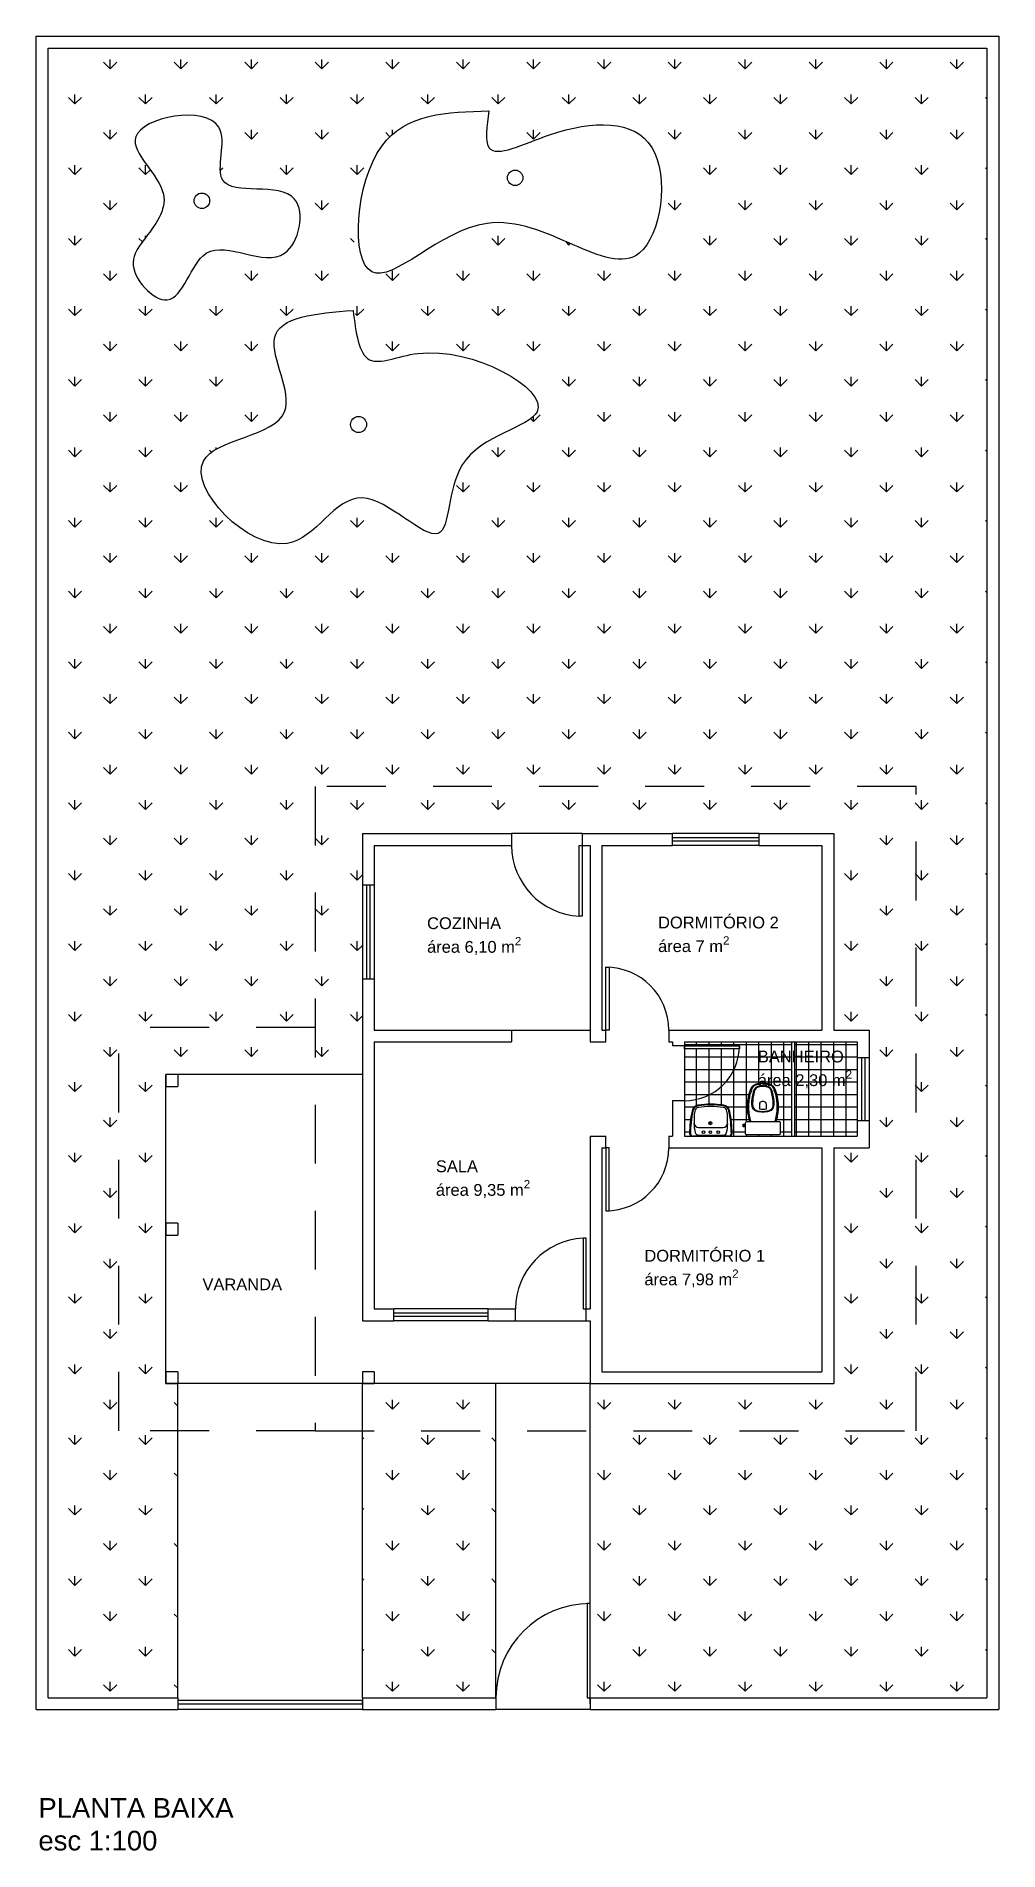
# Model space of a CAD drawing. Header units: millimetres. Extents: x 3234 to 3393, y 1223 to 1316.
# Drawn here: x 3233.75 to 3246, y 1266.88 to 1289.98 of the extents above; entities that cross this region are included whole.
import ezdxf

# ---------------------------------------------------------------- set-up
doc = ezdxf.new("R2010")
doc.units = ezdxf.units.MM
doc.linetypes.add('HIDDEN2', pattern=[4.7625, 3.175, -1.5875])
doc.linetypes.add('JIS_02_0.7', pattern=[1.35, 0.75, -0.6])
for name, color, linetype in [('COTAS E TEXTOS', 251, 'Continuous'), ('ESQUADRIAS', 3, 'Continuous'), ('HACHURAS', 8, 'Continuous'), ('MOBILIARIO', 1, 'Continuous'), ('PAREDES', 4, 'Continuous'), ('PISO', 2, 'Continuous'), ('PROJEÇÕES', 8, 'HIDDEN2'), ('VEGETAÇÃO', 90, 'Continuous')]:
    doc.layers.add(name, color=color, linetype=linetype)
doc.styles.add('1 100 ANOTACOES', font='arial.ttf', dxfattribs={"height": 0.2})
doc.styles.add('1 100 TITULOS', font='arial.ttf', dxfattribs={"height": 0.3})

msp = doc.modelspace()

# ---------------------------------------------------------------- texts
at = {"layer": 'COTAS E TEXTOS', "attachment_point": 1}
for s, width, gutter_width, heights, insert, char_height, style in [('\\A1;COZINHA\\Párea 6,10 m{\\H0.7x;\\S2^ ;}', 1.90863, 0.75, [0.553], (3238.721, 1278.763), 0.15, '1 100 ANOTACOES'), ('\\A1;DORMITÓRIO 2\\Párea 7 m{\\H0.7x;\\S2^ ;}', 1.90863, 0.75, [0], (3241.661, 1278.772), 0.15, '1 100 ANOTACOES'), ('\\A1;BANHEIRO\\Párea 2,30 m{\\H0.7x;\\S2^ ;}', 1.90863, 0.75, [0], (3242.931, 1277.066), 0.15, '1 100 ANOTACOES'), ('\\A1;SALA\\Párea 9,35 m{\\H0.7x;\\S2^ ;}', 1.90863, 0.75, [0], (3238.833, 1275.669), 0.15, '1 100 ANOTACOES'), ('\\A1;DORMITÓRIO 1\\Párea 7,98 m{\\H0.7x;\\S2^ ;}', 1.90863, 0.75, [0], (3241.487, 1274.53), 0.15, '1 100 ANOTACOES'), ('VARANDA', 1.90863, 0.75, [0], (3235.862, 1274.166), 0.15, '1 100 ANOTACOES'), ('PLANTA BAIXA\\Pesc 1:100', 6.11962, 1.25, [0], (3233.774, 1267.552), 0.25, '1 100 TITULOS')]:
    msp.add_mtext_dynamic_manual_height_columns(s, width=width, gutter_width=gutter_width, heights=heights, dxfattribs=dict(at, insert=insert, char_height=char_height, style=style))

# ---------------------------------------------------------------- blocks, each defined once
blk = doc.blocks.new('Pia_Planta')
blk.add_line((-25.2, 0), (25.2, 0))
for points in [[(-25.2, 0, 0.411609), (-29.7, -3.6, 0.050169), (-26.2, -34.9, 0.03482), (-25.7, -36.7, 0.269359), (-17.9, -43.1, 0.079469), (17.9, -43.1, 0.269359)], [(-25.2, 0, 0.391636), (-28.5, -3.3, 0.05065), (-25.1, -34.6, 0.046576), (-24.4, -36.8, 0.252091), (-17.7, -42, 0.080492), (17.7, -42, 0.252091), (24.4, -36.8, 0.046576), (25.1, -34.6, 0.05065), (28.5, -3.3, 0.391636), (25.2, 0, 0.022867)], [(17.9, -43.1, 0.269359), (25.7, -36.7, 0.03482), (26.2, -34.9, 0.050169), (29.7, -3.6, 0.411609), (25.2, 0)], [(-23.2, -17.7, -0.035069), (-21.4, -4.7, -0.343125), (-16.7, -0.8), (0.7, -0.8), (16.7, -0.8, -0.343125), (21.4, -4.7, -0.035069), (23.2, -17.7)]]:
    blk.add_lwpolyline(points, format="xyb")
blk.add_lwpolyline([(17.2, -40, 0.038545), (17.7, -39.9, 0.286674), (22.4, -34.6, 0.05967), (23.2, -17.7, 0.383108), (17.2, -12.1), (0.7, -12.1), (-17.2, -12.1, 0.383108), (-23.2, -17.7, 0.05967), (-22.4, -34.6, 0.286674), (-17.7, -39.9, 0.038545), (-17.2, -40, 0.062705)], format="xyb", close=True)
for centre, radius in [((-10.3, -5.5), 1.75), ((0.7, -18), 2.25), ((0.7, -5.5), 1.75), ((0.7, -18), 1.18), ((10.3, -5.5), 1.75)]:
    blk.add_circle(centre, radius)
blk = doc.blocks.new('VasoSanitario_planta')
for points in [[(-22.2, -10.9), (-22.2, -12), (-23.6, -12), (-23.6, -11.7), (-25.2, -11.7), (-25.2, -13.5), (-25.2, -15.3), (-23.6, -15.3), (-23.6, -15.1), (-22.2, -15.1), (-22.2, -16.9, 0.333509), (-21, -18.4, 0.059373), (-20.5, -18.5), (0, -18.5)], [(22.2, -10.9), (22.2, -3.2, 0.327853), (20.7, -1.5, 0.087637), (20.4, -1.5), (0, -1.5), (-20.4, -1.5, 0.087637), (-20.7, -1.5, 0.327853), (-22.2, -3.2), (-22.2, -10.9)], [(-16.7, -18.5, -0.003882), (-17.6, -22, 0.024258), (-19, -30, 0.02486), (-19.5, -35, 0.033324), (-19.4, -40, 0.02486), (-19.1, -44, 0.012268), (-18.4, -49, 0.015806), (-17.3, -54, 0.026699), (-15.7, -59, 0.021919), (-14.9, -61, 0.174675), (-10, -65.9, 0.045452), (-7, -66.8, 0.022856), (-5.7, -67.1, 0.041289), (-3, -67.5, 0.052091), (-2.3, -67.6, 0.04333), (0, -67.6, 0.04333), (2.3, -67.6, 0.052091), (3, -67.5, 0.041289), (5.7, -67.1, 0.022856), (7, -66.8, 0.045452), (10, -65.9, 0.174675), (14.9, -61, 0.021919), (15.7, -59, 0.026699), (17.3, -54, 0.015806), (18.4, -49, 0.012268), (19.1, -44, 0.02486), (19.4, -40, 0.033324), (19.5, -35, 0.02486), (19, -30, 0.024258), (17.6, -22, -0.003882), (16.7, -18.5)], [(15.5, -18.8, 0.003849), (16.5, -22.3, -0.027799), (18, -31.3, -0.018883), (18.3, -35.1, -0.033646), (18.2, -39.9, -0.016781), (18, -42.6, -0.015438), (17.2, -48.8, -0.023716), (15.4, -56.1, -0.013571), (14.6, -58.6, -0.02186), (13.9, -60.5, -0.173345), (9.5, -64.8, -0.045814), (6.7, -65.6, -0.024058), (5.5, -65.9, -0.042614), (2.9, -66.3, -0.066108), (2.3, -66.4, -0.047154), (0, -66.4, -0.047154), (-2.3, -66.4, -0.066108), (-2.9, -66.3, -0.042614), (-5.5, -65.9, -0.024058), (-6.7, -65.6, -0.045814), (-9.5, -64.8, -0.173345), (-13.9, -60.5, -0.02186), (-14.6, -58.6, -0.013571), (-15.4, -56.1, -0.023716), (-17.2, -48.8, -0.015438), (-18, -42.6, -0.016781), (-18.2, -39.9, -0.033646), (-18.3, -35.1, -0.018883), (-18, -31.3, -0.027799), (-16.5, -22.3, 0.003849), (-15.5, -18.8)], [(0, -18.5), (20.5, -18.5, 0.059373), (21, -18.4, 0.333509), (22.2, -16.9), (22.2, -15.1), (22.2, -12), (22.2, -10.9)]]:
    blk.add_lwpolyline(points, format="xyb")
for points in [[(-23.6, -12), (-23.6, -13.5), (-23.6, -15.1)], [(-22.2, -12), (-22.2, -15.1)]]:
    blk.add_lwpolyline(points)
for points in [[(0, -30.6, 0.041331), (-6.1, -31.1, 0.129345), (-10.4, -32.8, 0.234638), (-14, -40, 0.044666), (-13.2, -50.1, 0.031515), (-11.4, -58.1, 0.151063), (-9.5, -61.4, 0.148094), (-5.9, -63.4, 0.031073), (-4.5, -63.6, 0.035055), (0, -64.1, 0.035055), (4.5, -63.6, 0.031073), (5.9, -63.4, 0.148094), (9.5, -61.4, 0.151063), (11.4, -58.1, 0.031515), (13.2, -50.1, 0.044666), (14, -40, 0.234638), (10.4, -32.8, 0.129345), (6.1, -31.1, 0.041331)], [(0, -31.5, -0.041434), (5.9, -32, -0.129651), (9.8, -33.5, -0.234583), (13.2, -40.1, -0.044678), (12.3, -49.9, -0.031614), (10.6, -57.8, -0.152477), (8.9, -60.7, -0.148725), (5.6, -62.5, -0.031624), (4.3, -62.7, -0.035113), (0, -63.1, -0.035113), (-4.3, -62.7, -0.031624), (-5.6, -62.5, -0.148725), (-8.9, -60.7, -0.152477), (-10.6, -57.8, -0.031614), (-12.3, -49.9, -0.044678), (-13.2, -40.1, -0.234583), (-9.8, -33.5, -0.129651), (-5.9, -32, -0.041434)], [(-4, -40.6, 0.164444), (-3.2, -43, 0.245936), (0, -44.5, 0.245936), (3.2, -43, 0.164444), (4, -40.6), (4, -34.1, 0.108885), (-4, -34.1)]]:
    blk.add_lwpolyline(points, format="xyb", close=True)

# ---------------------------------------------------------------- hatches: boundary and pattern name
at = {"layer": 'HACHURAS'}
h = msp.add_hatch(dxfattribs=at)
h.set_pattern_fill('ANSI37', color=256, scale=0.05, angle=45)
h.paths.add_polyline_path([(3242.696, 1277.088), (3241.997, 1277.088), (3241.997, 1276.428, 0.397565)], flags=17)
h.paths.add_polyline_path([(3243.359, 1277.178), (3241.997, 1277.178), (3241.997, 1277.128), (3242.697, 1277.128), (3242.697, 1277.088), (3242.696, 1277.088, -0.397565), (3241.997, 1276.428), (3241.997, 1275.978), (3242.095, 1275.978, -0.35604), (3242.061, 1276.011, -0.049653), (3242.092, 1276.294, -0.040986), (3242.097, 1276.313, -0.273158), (3242.17, 1276.373, -0.078831), (3242.495, 1276.373, -0.273158), (3242.568, 1276.313, -0.040986), (3242.573, 1276.294, -0.049653), (3242.604, 1276.011, -0.35604), (3242.57, 1275.978), (3243.359, 1275.978)])
h.paths.add_polyline_path([(3243.053, 1276.649, -0.022856), (3243.065, 1276.646, -0.045452), (3243.095, 1276.636, -0.174675), (3243.145, 1276.588, -0.021919), (3243.152, 1276.568, -0.026699), (3243.168, 1276.518, -0.015806), (3243.179, 1276.468, -0.012268), (3243.186, 1276.418, -0.02486), (3243.189, 1276.378, -0.033324), (3243.19, 1276.328, -0.02486), (3243.186, 1276.278, -0.024258), (3243.172, 1276.198, 0.003882), (3243.162, 1276.163), (3243.2, 1276.163, -0.059373), (3243.205, 1276.162, -0.333509), (3243.217, 1276.147), (3243.217, 1276.128), (3243.217, 1276.097), (3243.217, 1276.087), (3243.217, 1276.01, -0.327853), (3243.202, 1275.993, -0.047508), (3243.201, 1275.993), (3242.995, 1275.993), (3242.79, 1275.993, -0.356625), (3242.773, 1276.01), (3242.773, 1276.087), (3242.773, 1276.097), (3242.759, 1276.097), (3242.759, 1276.095), (3242.743, 1276.095), (3242.743, 1276.113), (3242.743, 1276.131), (3242.759, 1276.131), (3242.759, 1276.128), (3242.773, 1276.128), (3242.773, 1276.146, -0.346139), (3242.786, 1276.162, -0.055701), (3242.79, 1276.163), (3242.828, 1276.163, 0.003882), (3242.819, 1276.198, -0.024258), (3242.805, 1276.278, -0.02486), (3242.801, 1276.328, -0.033324), (3242.801, 1276.378, -0.02486), (3242.804, 1276.418, -0.012268), (3242.811, 1276.468, -0.015806), (3242.823, 1276.518, -0.026699), (3242.838, 1276.568, -0.021919), (3242.846, 1276.588, -0.174675), (3242.895, 1276.636, -0.045452), (3242.925, 1276.646, -0.022856), (3242.938, 1276.649, -0.041289), (3242.965, 1276.653, -0.052091), (3242.973, 1276.653, -0.04333), (3242.995, 1276.654, -0.04333), (3243.018, 1276.653, -0.052091), (3243.026, 1276.653, -0.041289)], flags=16)
h.paths.add_polyline_path([(3243.041, 1276.614, -0.031073), (3243.054, 1276.612, -0.148094), (3243.091, 1276.592, -0.151063), (3243.109, 1276.559, -0.031515), (3243.127, 1276.479, -0.044007), (3243.136, 1276.379, -0.23897), (3243.099, 1276.305, -0.129345), (3243.056, 1276.288, -0.041331), (3242.995, 1276.284, -0.041331), (3242.935, 1276.288, -0.129345), (3242.892, 1276.305, -0.23897), (3242.855, 1276.379, -0.044007), (3242.864, 1276.479, -0.031515), (3242.882, 1276.559, -0.151063), (3242.9, 1276.592, -0.148094), (3242.937, 1276.612, -0.031073), (3242.95, 1276.614, -0.035055), (3242.995, 1276.618, -0.035055)], flags=0)
h.paths.add_polyline_path([(3243.039, 1276.605, -0.031624), (3243.052, 1276.603, -0.148725), (3243.085, 1276.585, -0.152477), (3243.101, 1276.556, -0.031614), (3243.119, 1276.477, -0.044037), (3243.127, 1276.381, -0.239041), (3243.093, 1276.313, -0.129651), (3243.054, 1276.297, -0.041434), (3242.995, 1276.293, -0.041434), (3242.937, 1276.297, -0.129651), (3242.897, 1276.313, -0.239041), (3242.864, 1276.381, -0.044037), (3242.872, 1276.477, -0.031614), (3242.89, 1276.556, -0.152477), (3242.906, 1276.585, -0.148725), (3242.939, 1276.603, -0.031624), (3242.952, 1276.605, -0.035113), (3242.995, 1276.609, -0.035113)], flags=0)
h.paths.add_polyline_path([(3243.027, 1276.408, -0.162278), (3243.035, 1276.384), (3243.035, 1276.319, -0.108885), (3242.955, 1276.319), (3242.955, 1276.384, -0.164444), (3242.963, 1276.408, -0.245936), (3242.995, 1276.423, -0.245936)], flags=0)
h.paths.add_polyline_path([(3244.197, 1276.978), (3244.197, 1277.178), (3243.399, 1277.178), (3243.399, 1275.978), (3244.197, 1275.978), (3244.197, 1276.178)])
at = {"layer": 'VEGETAÇÃO'}
h = msp.add_hatch(dxfattribs=at)
h.set_pattern_fill('GRASS', color=256, scale=0.025)
h.paths.add_polyline_path([(3245.847, 1289.828), (3233.897, 1289.828), (3233.897, 1268.828), (3235.547, 1268.828), (3235.547, 1272.828), (3235.397, 1272.828), (3235.397, 1272.978), (3235.397, 1276.761), (3235.547, 1276.761), (3237.897, 1276.761), (3237.897, 1277.978), (3237.897, 1279.178), (3237.897, 1279.828), (3239.797, 1279.828), (3240.697, 1279.828), (3241.847, 1279.828), (3242.947, 1279.828), (3243.897, 1279.828), (3243.897, 1277.328), (3244.347, 1277.328), (3244.347, 1276.978), (3244.347, 1276.178), (3244.347, 1275.828), (3243.897, 1275.828), (3243.897, 1272.828), (3240.797, 1272.828), (3240.797, 1268.828), (3245.847, 1268.828)])
edge = h.paths.add_edge_path(flags=16)
edge.add_spline(control_points=[(3237.78, 1286.489), (3237.564, 1286.749), (3236.31, 1286.258), (3237.403, 1284.931), (3235.073, 1284.822), (3237.006, 1282.869), (3237.761, 1284.625), (3239.068, 1283.134), (3238.926, 1284.847), (3240.91, 1285.11), (3238.992, 1286.263), (3237.839, 1285.622), (3237.915, 1286.327), (3237.78, 1286.489)], knot_values=[0, 0, 0, 0, 1.062488, 2.007025, 3.21719, 4.712526, 5.828538, 6.897786, 7.821393, 8.990702, 10.680682, 11.299757, 11.963022, 11.963022, 11.963022, 11.963022], degree=3, periodic=0)
edge = h.paths.add_edge_path(flags=16)
edge.add_spline(control_points=[(3239.509, 1289.028), (3239.442, 1289.47), (3237.614, 1288.749), (3237.756, 1286.216), (3239.588, 1288.329), (3241.554, 1286.345), (3241.901, 1288.916), (3240.539, 1288.934), (3239.364, 1288.279), (3239.53, 1288.885), (3239.509, 1289.028)], knot_values=[0, 0, 0, 0, 1.437329, 3.042357, 4.634941, 6.606977, 7.964076, 9.275017, 10.062547, 10.527776, 10.527776, 10.527776, 10.527776], degree=3, periodic=0)
h.paths.add_polyline_path([(3237.746, 1285.036, -1), (3237.951, 1285.036, -1)], flags=0)
h.paths.add_polyline_path([(3239.744, 1288.176, -1), (3239.941, 1288.176, -1)], flags=0)
edge = h.paths.add_edge_path(flags=16)
edge.add_spline(control_points=[(3235.108, 1287.376), (3235.247, 1287.564), (3235.603, 1288.011), (3234.476, 1288.846), (3236.416, 1289.193), (3235.819, 1287.804), (3237.289, 1288.27), (3236.973, 1286.785), (3235.811, 1287.656), (3235.553, 1286.268), (3234.851, 1287.02), (3235.043, 1287.288), (3235.108, 1287.376)], knot_values=[0, 0, 0, 0, 0.64682, 1.450579, 2.518464, 3.193965, 4.140642, 4.842331, 5.838225, 6.612998, 7.260852, 7.562331, 7.562331, 7.562331, 7.562331], degree=3, periodic=0)
h.paths.add_polyline_path([(3235.757, 1287.884, -1), (3235.954, 1287.884, -1)], flags=0)
h.paths.add_polyline_path([(3239.597, 1272.828), (3237.897, 1272.828), (3237.897, 1268.828), (3239.597, 1268.828)], flags=17)

# ---------------------------------------------------------------- linework, layer by layer
at = {"layer": 'ESQUADRIAS'}
for p, q in [((3242.947, 1279.773), (3241.847, 1279.773)), ((3240.657, 1278.778), (3240.657, 1279.678)), ((3240.657, 1279.678), (3240.697, 1279.678)), ((3240.697, 1279.678), (3240.697, 1278.778)), ((3242.947, 1279.733), (3241.847, 1279.733)), ((3237.952, 1279.178), (3237.952, 1277.978)), ((3237.992, 1279.178), (3237.992, 1277.978)), ((3240.697, 1278.778), (3240.657, 1278.778)), ((3241.997, 1277.128), (3242.697, 1277.128)), ((3241.997, 1277.088), (3241.997, 1277.128)), ((3242.697, 1277.088), (3241.997, 1277.088)), ((3242.697, 1277.128), (3242.697, 1277.088)), ((3244.252, 1276.978), (3244.252, 1276.178)), ((3244.292, 1276.978), (3244.292, 1276.178)), ((3240.747, 1274.678), (3240.707, 1274.678)), ((3240.707, 1274.678), (3240.707, 1273.778)), ((3240.747, 1273.778), (3240.747, 1274.678)), ((3240.707, 1273.778), (3240.747, 1273.778)), ((3239.497, 1273.723), (3238.297, 1273.723)), ((3239.497, 1273.683), (3238.297, 1273.683))]:
    msp.add_line(p, q, dxfattribs=at)
for points in [[(3240.997, 1277.328), (3240.997, 1278.128), (3241.037, 1278.128), (3241.037, 1277.328), (3240.997, 1277.328)], [(3240.997, 1275.828), (3240.997, 1275.028), (3241.037, 1275.028), (3241.037, 1275.828), (3240.997, 1275.828)], [(3240.797, 1268.828), (3240.797, 1270.028), (3240.757, 1270.028), (3240.757, 1268.828), (3240.757, 1268.828)], [(3235.547, 1268.753), (3237.897, 1268.753), (3237.897, 1268.793), (3235.547, 1268.793), (3235.547, 1268.753)]]:
    msp.add_lwpolyline(points, dxfattribs=at)
at = {"layer": 'MOBILIARIO'}
for p, q in [((3243.359, 1277.178), (3243.359, 1275.978)), ((3243.399, 1277.178), (3243.399, 1275.978))]:
    msp.add_line(p, q, dxfattribs=at)
at = {"layer": 'PAREDES'}
for p, q in [((3233.747, 1289.978), (3245.997, 1289.978)), ((3233.747, 1268.678), (3233.747, 1289.978)), ((3245.997, 1289.978), (3245.997, 1268.678)), ((3233.897, 1268.828), (3233.897, 1289.828)), ((3233.897, 1289.828), (3245.847, 1289.828)), ((3245.847, 1289.828), (3245.847, 1268.828)), ((3237.897, 1279.828), (3239.797, 1279.828)), ((3237.897, 1279.828), (3237.897, 1279.178)), ((3239.797, 1279.828), (3239.797, 1279.678)), ((3239.797, 1279.828), (3239.797, 1279.678)), ((3240.697, 1279.828), (3241.847, 1279.828)), ((3240.697, 1279.828), (3240.697, 1279.678)), ((3241.847, 1279.678), (3241.847, 1279.828)), ((3242.947, 1279.828), (3243.897, 1279.828)), ((3242.947, 1279.678), (3242.947, 1279.828)), ((3243.897, 1279.828), (3243.897, 1277.328)), ((3238.047, 1279.678), (3239.797, 1279.678)), ((3238.047, 1279.678), (3238.047, 1279.178)), ((3240.697, 1279.678), (3240.797, 1279.678)), ((3240.797, 1279.678), (3240.797, 1277.178)), ((3240.947, 1279.678), (3241.847, 1279.678)), ((3240.947, 1279.678), (3240.947, 1277.328)), ((3242.947, 1279.678), (3243.747, 1279.678)), ((3243.747, 1279.678), (3243.747, 1277.328)), ((3237.897, 1279.178), (3238.047, 1279.178)), ((3237.897, 1277.978), (3237.897, 1273.628)), ((3237.897, 1277.978), (3238.047, 1277.978)), ((3238.047, 1277.978), (3238.047, 1277.328)), ((3238.047, 1277.978), (3238.047, 1277.328)), ((3238.047, 1277.328), (3239.797, 1277.328)), ((3239.797, 1277.328), (3239.797, 1277.178)), ((3240.947, 1277.328), (3240.997, 1277.328)), ((3240.997, 1277.178), (3240.997, 1277.328)), ((3241.797, 1277.328), (3243.747, 1277.328)), ((3241.797, 1277.328), (3241.797, 1277.178)), ((3243.897, 1277.328), (3244.347, 1277.328)), ((3244.347, 1277.328), (3244.347, 1276.978)), ((3238.047, 1277.178), (3239.797, 1277.178)), ((3238.047, 1277.178), (3238.047, 1273.778)), ((3240.797, 1277.178), (3240.947, 1277.178)), ((3240.947, 1277.178), (3240.997, 1277.178)), ((3241.797, 1277.178), (3241.847, 1277.178)), ((3241.847, 1277.178), (3241.847, 1277.128)), ((3241.997, 1277.128), (3241.847, 1277.128)), ((3241.997, 1277.178), (3244.197, 1277.178)), ((3241.997, 1277.178), (3241.997, 1277.128)), ((3244.197, 1277.178), (3244.197, 1276.978)), ((3244.197, 1276.978), (3244.347, 1276.978)), ((3235.547, 1276.761), (3235.397, 1276.761)), ((3235.397, 1276.761), (3235.397, 1276.611)), ((3235.547, 1276.761), (3235.547, 1276.611)), ((3235.397, 1276.611), (3235.547, 1276.611)), ((3241.847, 1276.428), (3241.847, 1275.978)), ((3241.997, 1276.428), (3241.847, 1276.428)), ((3241.997, 1276.428), (3241.997, 1275.978)), ((3244.197, 1276.178), (3244.197, 1275.978)), ((3244.197, 1276.178), (3244.347, 1276.178)), ((3244.347, 1276.178), (3244.347, 1275.828)), ((3240.797, 1275.978), (3240.997, 1275.978)), ((3240.797, 1275.978), (3240.797, 1273.778)), ((3240.947, 1275.828), (3240.997, 1275.828)), ((3240.947, 1275.828), (3240.947, 1272.978)), ((3240.997, 1275.828), (3240.997, 1275.978)), ((3241.797, 1275.978), (3241.847, 1275.978)), ((3241.797, 1275.978), (3241.797, 1275.828)), ((3241.797, 1275.828), (3243.747, 1275.828)), ((3241.997, 1275.978), (3244.197, 1275.978)), ((3243.747, 1275.828), (3243.747, 1272.978)), ((3243.897, 1275.828), (3244.347, 1275.828)), ((3243.897, 1275.828), (3243.897, 1272.828)), ((3235.547, 1274.869), (3235.397, 1274.869)), ((3235.397, 1274.869), (3235.397, 1274.719)), ((3235.397, 1274.719), (3235.547, 1274.719)), ((3235.547, 1274.869), (3235.547, 1274.719)), ((3238.047, 1273.778), (3238.297, 1273.778)), ((3238.297, 1273.628), (3238.297, 1273.778)), ((3239.497, 1273.778), (3239.847, 1273.778)), ((3239.497, 1273.628), (3239.497, 1273.778)), ((3239.847, 1273.628), (3239.847, 1273.778)), ((3240.707, 1273.778), (3240.797, 1273.778)), ((3240.747, 1273.628), (3240.747, 1273.778)), ((3237.897, 1273.628), (3238.297, 1273.628)), ((3239.497, 1273.628), (3239.847, 1273.628)), ((3240.747, 1273.628), (3240.797, 1273.628)), ((3240.797, 1273.628), (3240.797, 1272.828)), ((3235.547, 1272.978), (3235.397, 1272.978)), ((3235.397, 1272.978), (3235.397, 1272.828)), ((3235.397, 1272.828), (3235.547, 1272.828)), ((3235.547, 1272.978), (3235.547, 1272.828)), ((3238.047, 1272.978), (3237.897, 1272.978)), ((3237.897, 1272.978), (3237.897, 1272.828)), ((3237.897, 1272.828), (3238.047, 1272.828)), ((3238.047, 1272.978), (3238.047, 1272.828)), ((3240.797, 1272.828), (3243.897, 1272.828)), ((3240.947, 1272.978), (3243.747, 1272.978)), ((3233.747, 1268.678), (3235.547, 1268.678)), ((3233.897, 1268.828), (3235.547, 1268.828)), ((3235.547, 1268.828), (3235.547, 1268.678)), ((3237.897, 1268.828), (3237.897, 1268.678)), ((3237.897, 1268.828), (3239.597, 1268.828)), ((3237.897, 1268.678), (3239.597, 1268.678)), ((3240.797, 1268.828), (3240.797, 1268.678)), ((3240.797, 1268.828), (3245.847, 1268.828)), ((3240.797, 1268.678), (3245.997, 1268.678))]:
    msp.add_line(p, q, dxfattribs=at)
at = {"layer": 'PAREDES', "color": 2}
for p, q in [((3242.947, 1279.828), (3241.847, 1279.828)), ((3242.947, 1279.678), (3241.847, 1279.678)), ((3237.897, 1279.178), (3237.897, 1277.978)), ((3238.047, 1279.178), (3238.047, 1277.978)), ((3244.197, 1276.978), (3244.197, 1276.178)), ((3244.347, 1276.978), (3244.347, 1276.178)), ((3239.497, 1273.778), (3238.297, 1273.778)), ((3239.497, 1273.628), (3238.297, 1273.628))]:
    msp.add_line(p, q, dxfattribs=at)
at = {"layer": 'PISO'}
for p, q in [((3240.697, 1279.828), (3239.797, 1279.828)), ((3239.797, 1277.328), (3240.797, 1277.328)), ((3241.997, 1277.128), (3241.997, 1276.428)), ((3235.397, 1272.828), (3235.397, 1276.761)), ((3237.897, 1276.761), (3235.397, 1276.761)), ((3239.847, 1273.628), (3240.747, 1273.628)), ((3237.897, 1272.828), (3235.397, 1272.828)), ((3240.797, 1272.828), (3237.897, 1272.828)), ((3239.597, 1268.828), (3239.597, 1268.678))]:
    msp.add_line(p, q, dxfattribs=at)
at = {"layer": 'PISO', "color": 1}
for p, q in [((3235.547, 1268.828), (3235.547, 1272.828)), ((3237.897, 1268.828), (3237.897, 1272.828)), ((3239.597, 1268.828), (3239.597, 1272.828)), ((3240.797, 1268.753), (3240.797, 1272.828))]:
    msp.add_line(p, q, dxfattribs=at)
at = {"layer": 'PISO', "color": 8}
for p, q in [((3237.897, 1268.678), (3235.547, 1268.678)), ((3240.797, 1268.678), (3239.597, 1268.678))]:
    msp.add_line(p, q, dxfattribs=at)
at = {"layer": 'PISO'}
msp.add_lwpolyline([(3240.757, 1268.828), (3240.797, 1268.828)], dxfattribs=at)
for centre, radius, start, end in [((3240.697, 1279.678), 0.9, 180, 267.4527), ((3240.997, 1277.328), 0.8, 0, 90), ((3241.997, 1277.128), 0.7, 270, 0), ((3240.997, 1275.828), 0.8, 270, 0), ((3240.747, 1273.778), 0.9, 92.5473, 180), ((3240.797, 1268.828), 1.2, 90, 180)]:
    msp.add_arc(centre, radius, start, end, dxfattribs=at)
at = {"layer": 'PROJEÇÕES', "linetype": 'JIS_02_0.7'}
for p, q in [((3234.797, 1272.228), (3234.797, 1277.361)), ((3237.297, 1277.361), (3234.797, 1277.361)), ((3237.297, 1272.228), (3234.797, 1272.228))]:
    msp.add_line(p, q, dxfattribs=at)
msp.add_lwpolyline([(3237.297, 1272.228), (3244.947, 1272.228), (3244.947, 1280.428), (3237.297, 1280.428), (3237.297, 1272.228)], dxfattribs=at)
at = {"layer": 'VEGETAÇÃO'}
for centre, radius in [((3239.842, 1288.176), 0.0986), ((3235.855, 1287.884), 0.0986), ((3237.849, 1285.036), 0.102)]:
    msp.add_circle(centre, radius, dxfattribs=at)
for points in [[(3235.108, 1287.376), (3235.365, 1287.969), (3235.011, 1288.691), (3236.071, 1288.819), (3236.12, 1288.146), (3237.035, 1287.905), (3236.907, 1287.215), (3235.911, 1287.215), (3235.413, 1286.622), (3234.979, 1287.103), (3235.108, 1287.376)], [(3239.509, 1289.028), (3238.144, 1288.579), (3238.017, 1286.979), (3239.485, 1287.596), (3241.42, 1287.215), (3241.581, 1288.563), (3240.28, 1288.723), (3239.509, 1288.563), (3239.509, 1289.028)], [(3237.78, 1286.489), (3236.779, 1286.135), (3236.908, 1285.199), (3235.874, 1284.57), (3236.94, 1283.521), (3237.893, 1284.102), (3238.862, 1283.65), (3239.169, 1284.521), (3240.122, 1285.199), (3238.604, 1285.941), (3237.99, 1285.86), (3237.78, 1286.489)]]:
    msp.add_spline(points, degree=3, dxfattribs=at)

# ---------------------------------------------------------------- block references
at = {"layer": 'MOBILIARIO', "rotation": 180}
for name, p, xscale, yscale, zscale in [('VasoSanitario_planta', (3242.995, 1275.978), -0.01, 0.01, 0.01), ('Pia_Planta', (3242.333, 1275.978), 0.009150312637720676, 0.009150312637720676, 0.009150312637720676)]:
    msp.add_blockref(name, p, dxfattribs=dict(at, xscale=xscale, yscale=yscale, zscale=zscale))

msp.set_redraw_order([(e.dxf.handle, doc.entitydb.next_handle()) for e in msp.query("TEXT MTEXT ATTDEF DIMENSION ARC_DIMENSION")])  # texts and dimensions are drawn at this point

doc.saveas('drawing.dxf')
